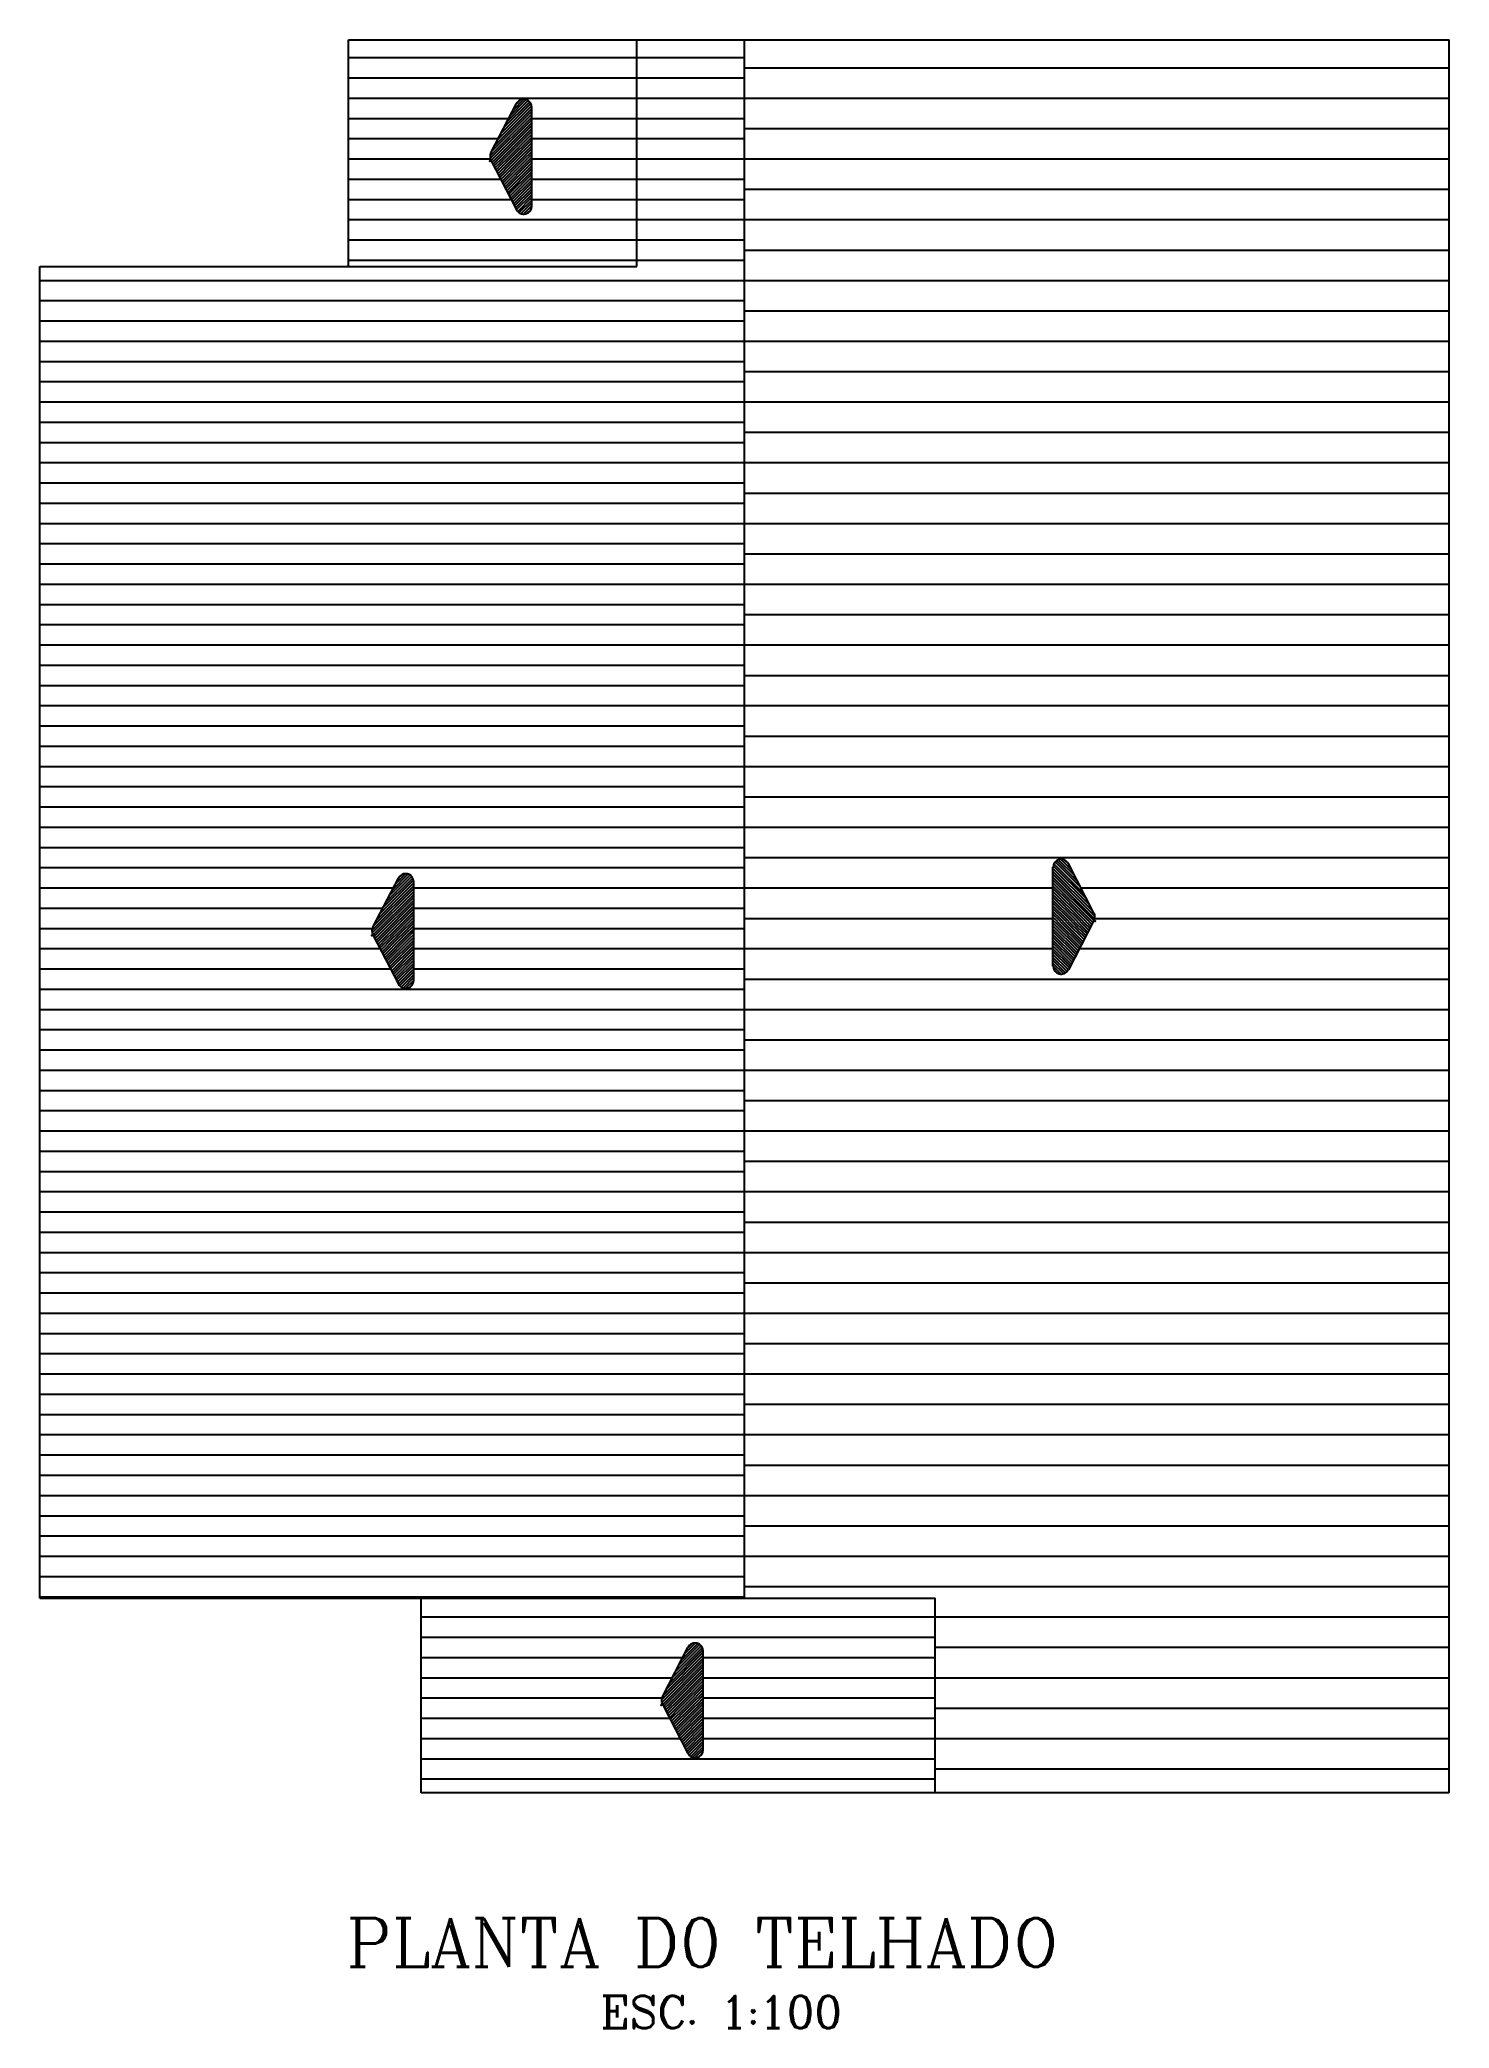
# Model space of a CAD drawing. Extents: x -29 to 75, y 16 to 65.
# Drawn here: x 65.96 to 74.66, y 24.09 to 36.36 of the extents above; entities that cross this region are included whole.
import ezdxf

# ---------------------------------------------------------------- set-up
doc = ezdxf.new("R2010")
doc.units = 0
doc.header["$MEASUREMENT"] = 0
doc.layers.get('0').update_dxf_attribs({"linetype": 'CONTINUOUS'})
doc.layers.add('TELHADO', color=30, linetype='CONTINUOUS')
doc.layers.add('TEXTO', color=244, linetype='CONTINUOUS')
doc.styles.add('ROMANC', font='romanc.shx', dxfattribs={"height": 0.1})

msp = doc.modelspace()

# ---------------------------------------------------------------- texts
at = {"layer": 'TEXTO', "color": 5, "ltscale": 0.3, "style": 'ROMANC'}
msp.add_text('PLANTA D0 TELHADO', height=0.3, dxfattribs=at).set_placement((67.853, 24.466))
at = {"layer": 'TEXTO', "color": 1, "ltscale": 0.3, "style": 'ROMANC'}
msp.add_text('ESC. 1:100', height=0.2, dxfattribs=at).set_placement((69.422, 24.086))

# ---------------------------------------------------------------- blocks, each defined once
blk = doc.blocks.new('*X83')
at = {"color": 0, "linetype": 'Continuous'}
for p, q in [((70.311, 36.187), (74.661, 36.187)), ((70.311, 36), (74.661, 36)), ((70.311, 35.812), (74.661, 35.812)), ((70.311, 35.625), (74.661, 35.625)), ((70.311, 35.437), (74.661, 35.437)), ((70.311, 35.25), (74.661, 35.25)), ((70.311, 35.062), (74.661, 35.062)), ((70.311, 34.875), (74.661, 34.875)), ((70.311, 34.687), (74.661, 34.687)), ((70.311, 34.5), (74.661, 34.5)), ((70.311, 34.312), (74.661, 34.312)), ((70.311, 34.125), (74.661, 34.125)), ((70.311, 33.937), (74.661, 33.937)), ((70.311, 33.75), (74.661, 33.75)), ((70.311, 33.562), (74.661, 33.562)), ((70.311, 33.375), (74.661, 33.375)), ((70.311, 33.187), (74.661, 33.187)), ((70.311, 33), (74.661, 33)), ((70.311, 32.812), (74.661, 32.812)), ((70.311, 32.625), (74.661, 32.625)), ((70.311, 32.437), (74.661, 32.437)), ((70.311, 32.25), (74.661, 32.25)), ((70.311, 32.062), (74.661, 32.062)), ((70.311, 31.875), (74.661, 31.875)), ((70.311, 31.688), (74.661, 31.688)), ((70.311, 31.5), (74.661, 31.5)), ((70.311, 31.312), (74.661, 31.312)), ((70.311, 31.125), (72.215, 31.125)), ((72.387, 31.125), (74.661, 31.125))]:
    blk.add_line(p, q, dxfattribs=at)
blk = doc.blocks.new('*X84')
at = {"color": 0, "linetype": 'Continuous'}
for p, q in [((70.311, 30.937), (72.215, 30.937)), ((72.473, 30.937), (74.661, 30.937)), ((70.311, 30.75), (72.215, 30.75)), ((72.377, 30.75), (74.661, 30.75)), ((70.311, 30.562), (74.661, 30.562)), ((70.311, 30.375), (74.661, 30.375)), ((70.311, 30.188), (74.661, 30.188)), ((70.311, 30), (74.661, 30)), ((70.311, 29.812), (74.661, 29.812)), ((70.311, 29.625), (74.661, 29.625)), ((70.311, 29.438), (74.661, 29.438)), ((70.311, 29.25), (74.661, 29.25)), ((70.311, 29.062), (74.661, 29.062)), ((70.311, 28.875), (74.661, 28.875)), ((70.311, 28.688), (74.661, 28.688)), ((70.311, 28.5), (74.661, 28.5)), ((70.311, 28.312), (74.661, 28.312)), ((70.311, 28.125), (74.661, 28.125)), ((70.311, 27.938), (74.661, 27.938)), ((70.311, 27.75), (74.661, 27.75)), ((70.311, 27.562), (74.661, 27.562)), ((70.311, 27.375), (74.661, 27.375)), ((70.311, 27.188), (74.661, 27.188)), ((70.311, 27), (74.661, 27)), ((70.311, 26.812), (74.661, 26.812)), ((71.488, 26.625), (74.661, 26.625)), ((71.488, 26.438), (74.661, 26.438)), ((71.488, 26.25), (74.661, 26.25)), ((71.488, 26.062), (74.661, 26.062)), ((71.488, 25.875), (74.661, 25.875)), ((71.488, 25.687), (74.661, 25.687))]:
    blk.add_line(p, q, dxfattribs=at)
blk = doc.blocks.new('*X85')
at = {"color": 0, "linetype": 'Continuous'}
for p, q in [((69.646, 36.25), (70.311, 36.25)), ((69.646, 36.125), (70.311, 36.125)), ((69.646, 36), (70.311, 36)), ((69.646, 35.875), (70.311, 35.875)), ((69.646, 35.75), (70.311, 35.75)), ((69.646, 35.625), (70.311, 35.625)), ((69.646, 35.5), (70.311, 35.5)), ((69.646, 35.375), (70.311, 35.375)), ((69.646, 35.25), (70.311, 35.25)), ((69.646, 35.125), (70.311, 35.125)), ((69.646, 35), (70.311, 35)), ((65.961, 34.875), (70.311, 34.875)), ((65.961, 34.75), (70.311, 34.75)), ((65.961, 34.625), (70.311, 34.625)), ((65.961, 34.5), (70.311, 34.5)), ((65.961, 34.375), (70.311, 34.375)), ((65.961, 34.25), (70.311, 34.25)), ((65.961, 34.125), (70.311, 34.125)), ((65.961, 34), (70.311, 34)), ((65.961, 33.875), (70.311, 33.875)), ((65.961, 33.75), (70.311, 33.75)), ((65.961, 33.625), (70.311, 33.625)), ((65.961, 33.5), (70.311, 33.5)), ((65.961, 33.375), (70.311, 33.375)), ((65.961, 33.25), (70.311, 33.25)), ((65.961, 33.125), (70.311, 33.125)), ((65.961, 33), (70.311, 33)), ((65.961, 32.875), (70.311, 32.875)), ((65.961, 32.75), (70.311, 32.75)), ((65.961, 32.625), (70.311, 32.625)), ((65.961, 32.5), (70.311, 32.5)), ((65.961, 32.375), (70.311, 32.375)), ((65.961, 32.25), (70.311, 32.25)), ((65.961, 32.125), (70.311, 32.125)), ((65.961, 32), (70.311, 32)), ((65.961, 31.875), (70.311, 31.875)), ((65.961, 31.75), (70.311, 31.75)), ((65.961, 31.625), (70.311, 31.625)), ((65.961, 31.5), (70.311, 31.5)), ((65.961, 31.375), (70.311, 31.375)), ((65.961, 31.25), (70.311, 31.25)), ((65.961, 31.125), (68.143, 31.125)), ((68.269, 31.125), (70.311, 31.125)), ((65.961, 31), (68.078, 31)), ((68.269, 31), (70.311, 31)), ((65.961, 30.875), (68.014, 30.875)), ((68.269, 30.875), (70.311, 30.875))]:
    blk.add_line(p, q, dxfattribs=at)
blk = doc.blocks.new('*X86')
at = {"color": 0, "linetype": 'Continuous'}
for p, q in [((65.961, 30.75), (68.061, 30.75)), ((68.269, 30.75), (70.311, 30.75)), ((65.961, 30.625), (68.126, 30.625)), ((68.269, 30.625), (70.311, 30.625)), ((65.961, 30.5), (70.311, 30.5)), ((65.961, 30.375), (70.311, 30.375)), ((65.961, 30.25), (70.311, 30.25)), ((65.961, 30.125), (70.311, 30.125)), ((65.961, 30), (70.311, 30)), ((65.961, 29.875), (70.311, 29.875)), ((65.961, 29.75), (70.311, 29.75)), ((65.961, 29.625), (70.311, 29.625)), ((65.961, 29.5), (70.311, 29.5)), ((65.961, 29.375), (70.311, 29.375)), ((65.961, 29.25), (70.311, 29.25)), ((65.961, 29.125), (70.311, 29.125)), ((65.961, 29), (70.311, 29)), ((65.961, 28.875), (70.311, 28.875)), ((65.961, 28.75), (70.311, 28.75)), ((65.961, 28.625), (70.311, 28.625)), ((65.961, 28.5), (70.311, 28.5)), ((65.961, 28.375), (70.311, 28.375)), ((65.961, 28.25), (70.311, 28.25)), ((65.961, 28.125), (70.311, 28.125)), ((65.961, 28), (70.311, 28)), ((65.961, 27.875), (70.311, 27.875)), ((65.961, 27.75), (70.311, 27.75)), ((65.961, 27.625), (70.311, 27.625)), ((65.961, 27.5), (70.311, 27.5)), ((65.961, 27.375), (70.311, 27.375)), ((65.961, 27.25), (70.311, 27.25)), ((65.961, 27.125), (70.311, 27.125)), ((65.961, 27), (70.311, 27)), ((65.961, 26.875), (70.311, 26.875)), ((65.961, 26.75), (70.311, 26.75))]:
    blk.add_line(p, q, dxfattribs=at)
blk = doc.blocks.new('*X87')
at = {"color": 0, "linetype": 'Continuous'}
for p, q in [((67.866, 36.25), (69.646, 36.25)), ((67.866, 36.125), (69.646, 36.125)), ((67.866, 36), (69.646, 36)), ((67.866, 35.875), (68.856, 35.875)), ((68.998, 35.875), (69.646, 35.875)), ((67.866, 35.75), (68.791, 35.75)), ((68.998, 35.75), (69.646, 35.75))]:
    blk.add_line(p, q, dxfattribs=at)
blk = doc.blocks.new('*X88')
at = {"color": 0, "linetype": 'Continuous'}
for p, q in [((67.866, 35.625), (68.742, 35.625)), ((68.998, 35.625), (69.646, 35.625)), ((67.866, 35.5), (68.805, 35.5)), ((68.998, 35.5), (69.646, 35.5)), ((67.866, 35.375), (68.87, 35.375)), ((68.998, 35.375), (69.646, 35.375)), ((67.866, 35.25), (69.646, 35.25)), ((67.866, 35.125), (69.646, 35.125)), ((67.866, 35), (69.646, 35))]:
    blk.add_line(p, q, dxfattribs=at)
blk = doc.blocks.new('*X89')
at = {"color": 0, "linetype": 'Continuous'}
for p, q in [((68.316, 26.625), (69.989, 26.625)), ((68.316, 26.5), (69.989, 26.5)), ((68.316, 26.375), (69.93, 26.375)), ((68.316, 26.25), (69.865, 26.25)), ((68.316, 26.125), (69.801, 26.125)), ((68.316, 26), (69.849, 26)), ((68.316, 25.875), (69.914, 25.875)), ((68.316, 25.75), (69.989, 25.75)), ((68.316, 25.625), (69.989, 25.625))]:
    blk.add_line(p, q, dxfattribs=at)
blk = doc.blocks.new('*X90')
at = {"color": 0, "linetype": 'Continuous'}
for p, q in [((69.989, 26.625), (71.488, 26.625)), ((69.989, 26.5), (71.488, 26.5)), ((70.056, 26.375), (71.488, 26.375)), ((70.056, 26.25), (71.488, 26.25)), ((70.056, 26.125), (71.488, 26.125))]:
    blk.add_line(p, q, dxfattribs=at)
blk = doc.blocks.new('*X91')
at = {"color": 0, "linetype": 'Continuous'}
for p, q in [((70.056, 26.125), (71.488, 26.125)), ((70.056, 26), (71.488, 26)), ((70.056, 25.875), (71.488, 25.875)), ((69.989, 25.75), (71.488, 25.75)), ((69.989, 25.625), (71.488, 25.625))]:
    blk.add_line(p, q, dxfattribs=at)

# ---------------------------------------------------------------- linework, layer by layer
at = {"layer": 'TELHADO', "color": 30, "linetype": 'Continuous', "ltscale": 5}
for p, q in [((67.866, 36.36), (74.661, 36.36)), ((74.661, 25.54), (68.316, 25.54))]:
    msp.add_line(p, q, dxfattribs=at)
at = {"layer": 'TELHADO', "color": 30, "linetype": 'Continuous', "ltscale": 50000}
msp.add_line((67.866, 34.96), (67.866, 36.36), dxfattribs=at)
at = {"layer": 'TELHADO', "color": 30, "linetype": 'Continuous'}
for p, q in [((69.646, 34.96), (69.646, 36.36)), ((70.311, 26.74), (70.311, 36.36)), ((68.316, 25.54), (68.316, 26.74)), ((71.488, 25.54), (71.488, 26.74))]:
    msp.add_line(p, q, dxfattribs=at)
at = {"layer": 'TELHADO', "color": 30, "linetype": 'Continuous', "ltscale": 7}
for p, q in [((74.661, 25.54), (74.661, 36.36)), ((65.961, 26.74), (65.961, 34.96)), ((65.961, 34.96), (69.646, 34.96)), ((65.961, 26.74), (71.488, 26.74))]:
    msp.add_line(p, q, dxfattribs=at)
at = {"layer": 'TEXTO', "color": 1, "linetype": 'Continuous', "ltscale": 0.3}
for p, q in [((68.745, 35.662), (68.903, 35.966)), ((68.998, 35.334), (68.998, 35.943)), ((68.745, 35.616), (68.903, 35.311)), ((68.017, 30.882), (68.175, 31.186)), ((72.215, 30.642), (72.215, 31.252)), ((72.468, 30.97), (72.31, 31.275)), ((68.269, 30.554), (68.269, 31.163)), ((68.017, 30.836), (68.175, 30.531)), ((72.468, 30.924), (72.31, 30.619)), ((69.804, 26.132), (69.962, 26.437)), ((70.056, 25.805), (70.056, 26.414)), ((69.804, 26.086), (69.962, 25.782))]:
    msp.add_line(p, q, dxfattribs=at)
at = {"layer": 'TEXTO', "color": 1, "linetype": 'Continuous'}
for p, q in [((68.807, 35.781), (68.992, 35.966)), ((68.826, 35.818), (68.985, 35.977)), ((68.845, 35.855), (68.976, 35.985)), ((68.865, 35.891), (68.964, 35.991)), ((68.884, 35.928), (68.949, 35.993)), ((68.903, 35.965), (68.926, 35.988)), ((68.74, 35.643), (68.998, 35.901)), ((68.741, 35.627), (68.998, 35.883)), ((68.75, 35.671), (68.998, 35.919)), ((68.753, 35.621), (68.998, 35.866)), ((68.769, 35.708), (68.998, 35.936)), ((68.771, 35.621), (68.998, 35.848)), ((68.788, 35.744), (68.997, 35.953)), ((68.788, 35.621), (68.998, 35.83)), ((68.806, 35.621), (68.998, 35.813)), ((68.824, 35.621), (68.998, 35.795)), ((68.841, 35.621), (68.998, 35.777)), ((68.859, 35.621), (68.998, 35.759)), ((68.877, 35.621), (68.998, 35.742)), ((68.894, 35.621), (68.998, 35.724)), ((68.746, 35.614), (68.753, 35.621)), ((68.752, 35.602), (68.771, 35.621)), ((68.758, 35.591), (68.763, 35.596)), ((68.763, 35.596), (68.788, 35.621)), ((68.764, 35.579), (68.781, 35.596)), ((68.77, 35.568), (68.799, 35.596)), ((68.776, 35.556), (68.816, 35.596)), ((68.781, 35.596), (68.806, 35.621)), ((68.782, 35.544), (68.834, 35.596)), ((68.789, 35.533), (68.852, 35.596)), ((68.795, 35.521), (68.869, 35.596)), ((68.799, 35.596), (68.824, 35.621)), ((68.801, 35.509), (68.887, 35.596)), ((68.807, 35.498), (68.905, 35.596)), ((68.813, 35.486), (68.922, 35.596)), ((68.816, 35.596), (68.841, 35.621)), ((68.819, 35.474), (68.94, 35.596)), ((68.825, 35.463), (68.958, 35.596)), ((68.831, 35.451), (68.975, 35.596)), ((68.834, 35.596), (68.859, 35.621)), ((68.837, 35.44), (68.993, 35.596)), ((68.852, 35.596), (68.877, 35.621)), ((68.869, 35.596), (68.894, 35.621)), ((68.887, 35.596), (68.912, 35.621)), ((68.905, 35.596), (68.93, 35.621)), ((68.912, 35.621), (68.998, 35.706)), ((68.922, 35.596), (68.947, 35.621)), ((68.93, 35.621), (68.998, 35.689)), ((68.94, 35.596), (68.965, 35.621)), ((68.947, 35.621), (68.998, 35.671)), ((68.958, 35.596), (68.983, 35.621)), ((68.965, 35.621), (68.998, 35.653)), ((68.975, 35.596), (68.998, 35.618)), ((68.983, 35.621), (68.998, 35.636)), ((68.993, 35.596), (68.998, 35.6)), ((68.843, 35.428), (68.998, 35.583)), ((68.849, 35.416), (68.998, 35.565)), ((68.855, 35.405), (68.998, 35.547)), ((68.861, 35.393), (68.998, 35.53)), ((68.867, 35.381), (68.998, 35.512)), ((68.873, 35.37), (68.998, 35.494)), ((68.879, 35.358), (68.998, 35.477)), ((68.885, 35.346), (68.998, 35.459)), ((68.891, 35.335), (68.998, 35.441)), ((68.897, 35.323), (68.998, 35.424)), ((68.903, 35.312), (68.998, 35.406)), ((68.911, 35.301), (68.998, 35.388)), ((68.92, 35.293), (68.998, 35.371)), ((68.932, 35.287), (68.998, 35.353)), ((68.947, 35.284), (68.998, 35.335)), ((68.969, 35.289), (68.993, 35.313)), ((72.349, 31.2), (72.249, 31.299)), ((72.33, 31.236), (72.264, 31.302)), ((68.079, 31.001), (68.264, 31.186)), ((68.098, 31.038), (68.257, 31.197)), ((68.117, 31.075), (68.247, 31.205)), ((68.136, 31.111), (68.235, 31.211)), ((68.155, 31.148), (68.22, 31.213)), ((68.174, 31.185), (68.198, 31.208)), ((72.444, 31.016), (72.215, 31.244)), ((72.463, 30.979), (72.215, 31.227)), ((72.473, 30.951), (72.215, 31.209)), ((72.472, 30.935), (72.215, 31.191)), ((72.425, 31.053), (72.216, 31.261)), ((72.406, 31.089), (72.221, 31.274)), ((72.386, 31.128), (72.228, 31.285)), ((72.368, 31.163), (72.238, 31.293)), ((72.31, 31.273), (72.287, 31.297)), ((68.011, 30.863), (68.269, 31.121)), ((68.013, 30.847), (68.269, 31.103)), ((68.021, 30.891), (68.269, 31.138)), ((68.024, 30.841), (68.269, 31.085)), ((68.041, 30.927), (68.269, 31.156)), ((68.042, 30.841), (68.269, 31.068)), ((68.06, 30.964), (68.268, 31.173)), ((72.46, 30.929), (72.215, 31.174)), ((72.442, 30.929), (72.215, 31.156)), ((72.425, 30.929), (72.215, 31.138)), ((72.407, 30.929), (72.215, 31.121)), ((72.389, 30.929), (72.215, 31.103)), ((72.372, 30.929), (72.215, 31.085)), ((72.354, 30.929), (72.215, 31.068)), ((68.06, 30.841), (68.269, 31.05)), ((68.078, 30.841), (68.269, 31.032)), ((68.095, 30.841), (68.269, 31.015)), ((68.113, 30.841), (68.269, 30.997)), ((68.131, 30.841), (68.269, 30.979)), ((68.148, 30.841), (68.269, 30.962)), ((68.166, 30.841), (68.269, 30.944)), ((72.336, 30.929), (72.215, 31.05)), ((72.319, 30.929), (72.215, 31.032)), ((72.301, 30.929), (72.215, 31.015)), ((72.283, 30.929), (72.215, 30.997)), ((72.266, 30.929), (72.215, 30.979)), ((72.248, 30.929), (72.215, 30.962)), ((72.23, 30.929), (72.215, 30.944)), ((68.018, 30.834), (68.024, 30.841)), ((68.024, 30.822), (68.042, 30.841)), ((68.03, 30.811), (68.035, 30.816)), ((68.035, 30.816), (68.06, 30.841)), ((68.036, 30.799), (68.053, 30.816)), ((68.042, 30.787), (68.07, 30.816)), ((68.048, 30.776), (68.088, 30.816)), ((68.053, 30.816), (68.078, 30.841)), ((68.054, 30.764), (68.106, 30.816)), ((68.06, 30.752), (68.123, 30.816)), ((68.066, 30.741), (68.141, 30.816)), ((68.07, 30.816), (68.095, 30.841)), ((68.072, 30.729), (68.159, 30.816)), ((68.078, 30.718), (68.176, 30.816)), ((68.084, 30.706), (68.194, 30.816)), ((68.088, 30.816), (68.113, 30.841)), ((68.09, 30.694), (68.212, 30.816)), ((68.096, 30.683), (68.229, 30.816)), ((68.102, 30.671), (68.247, 30.816)), ((68.106, 30.816), (68.131, 30.841)), ((68.108, 30.659), (68.265, 30.816)), ((68.123, 30.816), (68.148, 30.841)), ((68.141, 30.816), (68.166, 30.841)), ((68.159, 30.816), (68.184, 30.841)), ((68.176, 30.816), (68.201, 30.841)), ((68.184, 30.841), (68.269, 30.926)), ((68.194, 30.816), (68.219, 30.841)), ((68.201, 30.841), (68.269, 30.909)), ((68.212, 30.816), (68.237, 30.841)), ((68.219, 30.841), (68.269, 30.891)), ((68.229, 30.816), (68.254, 30.841)), ((68.237, 30.841), (68.269, 30.873)), ((68.247, 30.816), (68.269, 30.838)), ((68.254, 30.841), (68.269, 30.856)), ((68.265, 30.816), (68.269, 30.82)), ((72.238, 30.904), (72.215, 30.926)), ((72.22, 30.904), (72.215, 30.909)), ((72.37, 30.736), (72.215, 30.891)), ((72.364, 30.724), (72.215, 30.873)), ((72.358, 30.713), (72.215, 30.856)), ((72.352, 30.701), (72.215, 30.838)), ((72.346, 30.69), (72.215, 30.82)), ((72.376, 30.748), (72.22, 30.904)), ((72.255, 30.904), (72.23, 30.929)), ((72.382, 30.759), (72.238, 30.904)), ((72.273, 30.904), (72.248, 30.929)), ((72.388, 30.771), (72.255, 30.904)), ((72.291, 30.904), (72.266, 30.929)), ((72.394, 30.783), (72.273, 30.904)), ((72.308, 30.904), (72.283, 30.929)), ((72.4, 30.794), (72.291, 30.904)), ((72.326, 30.904), (72.301, 30.929)), ((72.407, 30.806), (72.308, 30.904)), ((72.344, 30.904), (72.319, 30.929)), ((72.413, 30.818), (72.326, 30.904)), ((72.361, 30.904), (72.336, 30.929)), ((72.419, 30.829), (72.344, 30.904)), ((72.379, 30.904), (72.354, 30.929)), ((72.425, 30.841), (72.361, 30.904)), ((72.397, 30.904), (72.372, 30.929)), ((72.431, 30.852), (72.379, 30.904)), ((72.414, 30.904), (72.389, 30.929)), ((72.437, 30.864), (72.397, 30.904)), ((72.432, 30.904), (72.407, 30.929)), ((72.443, 30.876), (72.414, 30.904)), ((72.45, 30.904), (72.425, 30.929)), ((72.449, 30.887), (72.432, 30.904)), ((72.461, 30.911), (72.442, 30.929)), ((72.455, 30.899), (72.45, 30.904)), ((72.467, 30.922), (72.46, 30.929)), ((68.114, 30.648), (68.269, 30.803)), ((68.12, 30.636), (68.269, 30.785)), ((68.126, 30.625), (68.269, 30.767)), ((68.133, 30.613), (68.269, 30.75)), ((68.139, 30.601), (68.269, 30.732)), ((68.145, 30.59), (68.269, 30.714)), ((68.151, 30.578), (68.269, 30.697)), ((72.34, 30.678), (72.215, 30.803)), ((72.334, 30.666), (72.215, 30.785)), ((72.328, 30.655), (72.215, 30.767)), ((72.322, 30.643), (72.215, 30.749)), ((72.316, 30.631), (72.215, 30.732)), ((72.31, 30.62), (72.215, 30.714)), ((72.303, 30.609), (72.215, 30.696)), ((68.157, 30.566), (68.269, 30.679)), ((68.163, 30.555), (68.269, 30.661)), ((68.169, 30.543), (68.269, 30.643)), ((68.175, 30.531), (68.269, 30.626)), ((68.182, 30.521), (68.269, 30.608)), ((68.191, 30.513), (68.269, 30.59)), ((68.203, 30.507), (68.269, 30.573)), ((72.293, 30.601), (72.215, 30.679)), ((72.281, 30.595), (72.215, 30.661)), ((72.266, 30.593), (72.215, 30.643)), ((72.244, 30.597), (72.22, 30.621)), ((68.218, 30.504), (68.269, 30.555)), ((68.241, 30.509), (68.264, 30.532)), ((69.828, 26.178), (70.056, 26.407)), ((69.847, 26.215), (70.055, 26.423)), ((69.866, 26.252), (70.051, 26.437)), ((69.885, 26.288), (70.044, 26.447)), ((69.904, 26.325), (70.034, 26.455)), ((69.923, 26.362), (70.022, 26.461)), ((69.942, 26.399), (70.007, 26.464)), ((69.961, 26.435), (69.985, 26.459)), ((69.798, 26.113), (70.056, 26.371)), ((69.8, 26.097), (70.056, 26.354)), ((69.809, 26.141), (70.056, 26.389)), ((69.812, 26.091), (70.056, 26.336)), ((69.829, 26.091), (70.056, 26.318)), ((69.847, 26.091), (70.056, 26.301)), ((69.865, 26.091), (70.056, 26.283)), ((69.882, 26.091), (70.056, 26.265)), ((69.9, 26.091), (70.056, 26.248)), ((69.918, 26.091), (70.056, 26.23)), ((69.935, 26.091), (70.056, 26.212)), ((69.953, 26.091), (70.056, 26.195)), ((69.971, 26.091), (70.056, 26.177)), ((69.988, 26.091), (70.056, 26.159)), ((69.805, 26.084), (69.812, 26.091)), ((69.811, 26.073), (69.829, 26.091)), ((69.817, 26.061), (69.822, 26.066)), ((69.822, 26.066), (69.847, 26.091)), ((69.823, 26.05), (69.84, 26.066)), ((69.829, 26.038), (69.857, 26.066)), ((69.835, 26.026), (69.875, 26.066)), ((69.84, 26.066), (69.865, 26.091)), ((69.841, 26.015), (69.893, 26.066)), ((69.847, 26.003), (69.91, 26.066)), ((69.853, 25.991), (69.928, 26.066)), ((69.857, 26.066), (69.882, 26.091)), ((69.859, 25.98), (69.946, 26.066)), ((69.865, 25.968), (69.963, 26.066)), ((69.871, 25.956), (69.981, 26.066)), ((69.875, 26.066), (69.9, 26.091)), ((69.877, 25.945), (69.999, 26.066)), ((69.883, 25.933), (70.016, 26.066)), ((69.889, 25.922), (70.034, 26.066)), ((69.893, 26.066), (69.918, 26.091)), ((69.895, 25.91), (70.052, 26.066)), ((69.901, 25.898), (70.056, 26.053)), ((69.908, 25.887), (70.056, 26.035)), ((69.91, 26.066), (69.935, 26.091)), ((69.928, 26.066), (69.953, 26.091)), ((69.946, 26.066), (69.971, 26.091)), ((69.963, 26.066), (69.988, 26.091)), ((69.981, 26.066), (70.006, 26.091)), ((69.999, 26.066), (70.024, 26.091)), ((70.006, 26.091), (70.056, 26.142)), ((70.016, 26.066), (70.041, 26.091)), ((70.024, 26.091), (70.056, 26.124)), ((70.034, 26.066), (70.056, 26.088)), ((70.041, 26.091), (70.056, 26.106)), ((70.052, 26.066), (70.056, 26.071)), ((69.914, 25.875), (70.056, 26.018)), ((69.92, 25.863), (70.056, 26)), ((69.926, 25.852), (70.056, 25.982)), ((69.932, 25.84), (70.056, 25.965)), ((69.938, 25.828), (70.056, 25.947)), ((69.944, 25.817), (70.056, 25.929)), ((69.95, 25.805), (70.056, 25.912)), ((69.956, 25.794), (70.056, 25.894)), ((69.962, 25.782), (70.056, 25.876)), ((69.969, 25.771), (70.056, 25.859)), ((69.979, 25.763), (70.056, 25.841)), ((69.99, 25.757), (70.056, 25.823)), ((70.005, 25.755), (70.056, 25.806)), ((70.028, 25.76), (70.051, 25.783))]:
    msp.add_line(p, q, dxfattribs=at)
at = {"layer": 'TEXTO', "color": 1, "linetype": 'Continuous', "ltscale": 0.3}
for centre, start, end in [((68.948, 35.943), 0, 152.555), ((68.79, 35.639), 152.555, 207.445), ((68.948, 35.334), 207.445, 0), ((72.265, 31.252), 27.445, 180), ((68.219, 31.163), 0, 152.555), ((72.424, 30.947), 332.555, 27.445), ((68.061, 30.859), 152.555, 207.445), ((72.265, 30.642), 180, 332.555), ((68.219, 30.554), 207.445, 0), ((70.006, 26.414), 0, 152.555), ((69.848, 26.109), 152.555, 207.445), ((70.006, 25.805), 207.445, 0)]:
    msp.add_arc(centre, 0.0499, start, end, dxfattribs=at)
at = {"layer": 'TEXTO', "color": 1, "linetype": 'Continuous'}
for p in [(68.739, 35.611), (68.01, 30.831), (72.475, 30.919), (69.797, 26.081)]:
    msp.add_point(p, dxfattribs=at)

# ---------------------------------------------------------------- block references
at = {"layer": 'TELHADO', "color": 30, "linetype": 'Continuous'}
for name in ['*X85', '*X87', '*X83', '*X88', '*X84', '*X86', '*X89', '*X90', '*X91']:
    msp.add_blockref(name, (0, 0), dxfattribs=at)

msp.set_redraw_order([(e.dxf.handle, doc.entitydb.next_handle()) for e in msp.query("TEXT MTEXT ATTDEF DIMENSION ARC_DIMENSION")])  # texts and dimensions are drawn at this point

doc.saveas('drawing.dxf')
